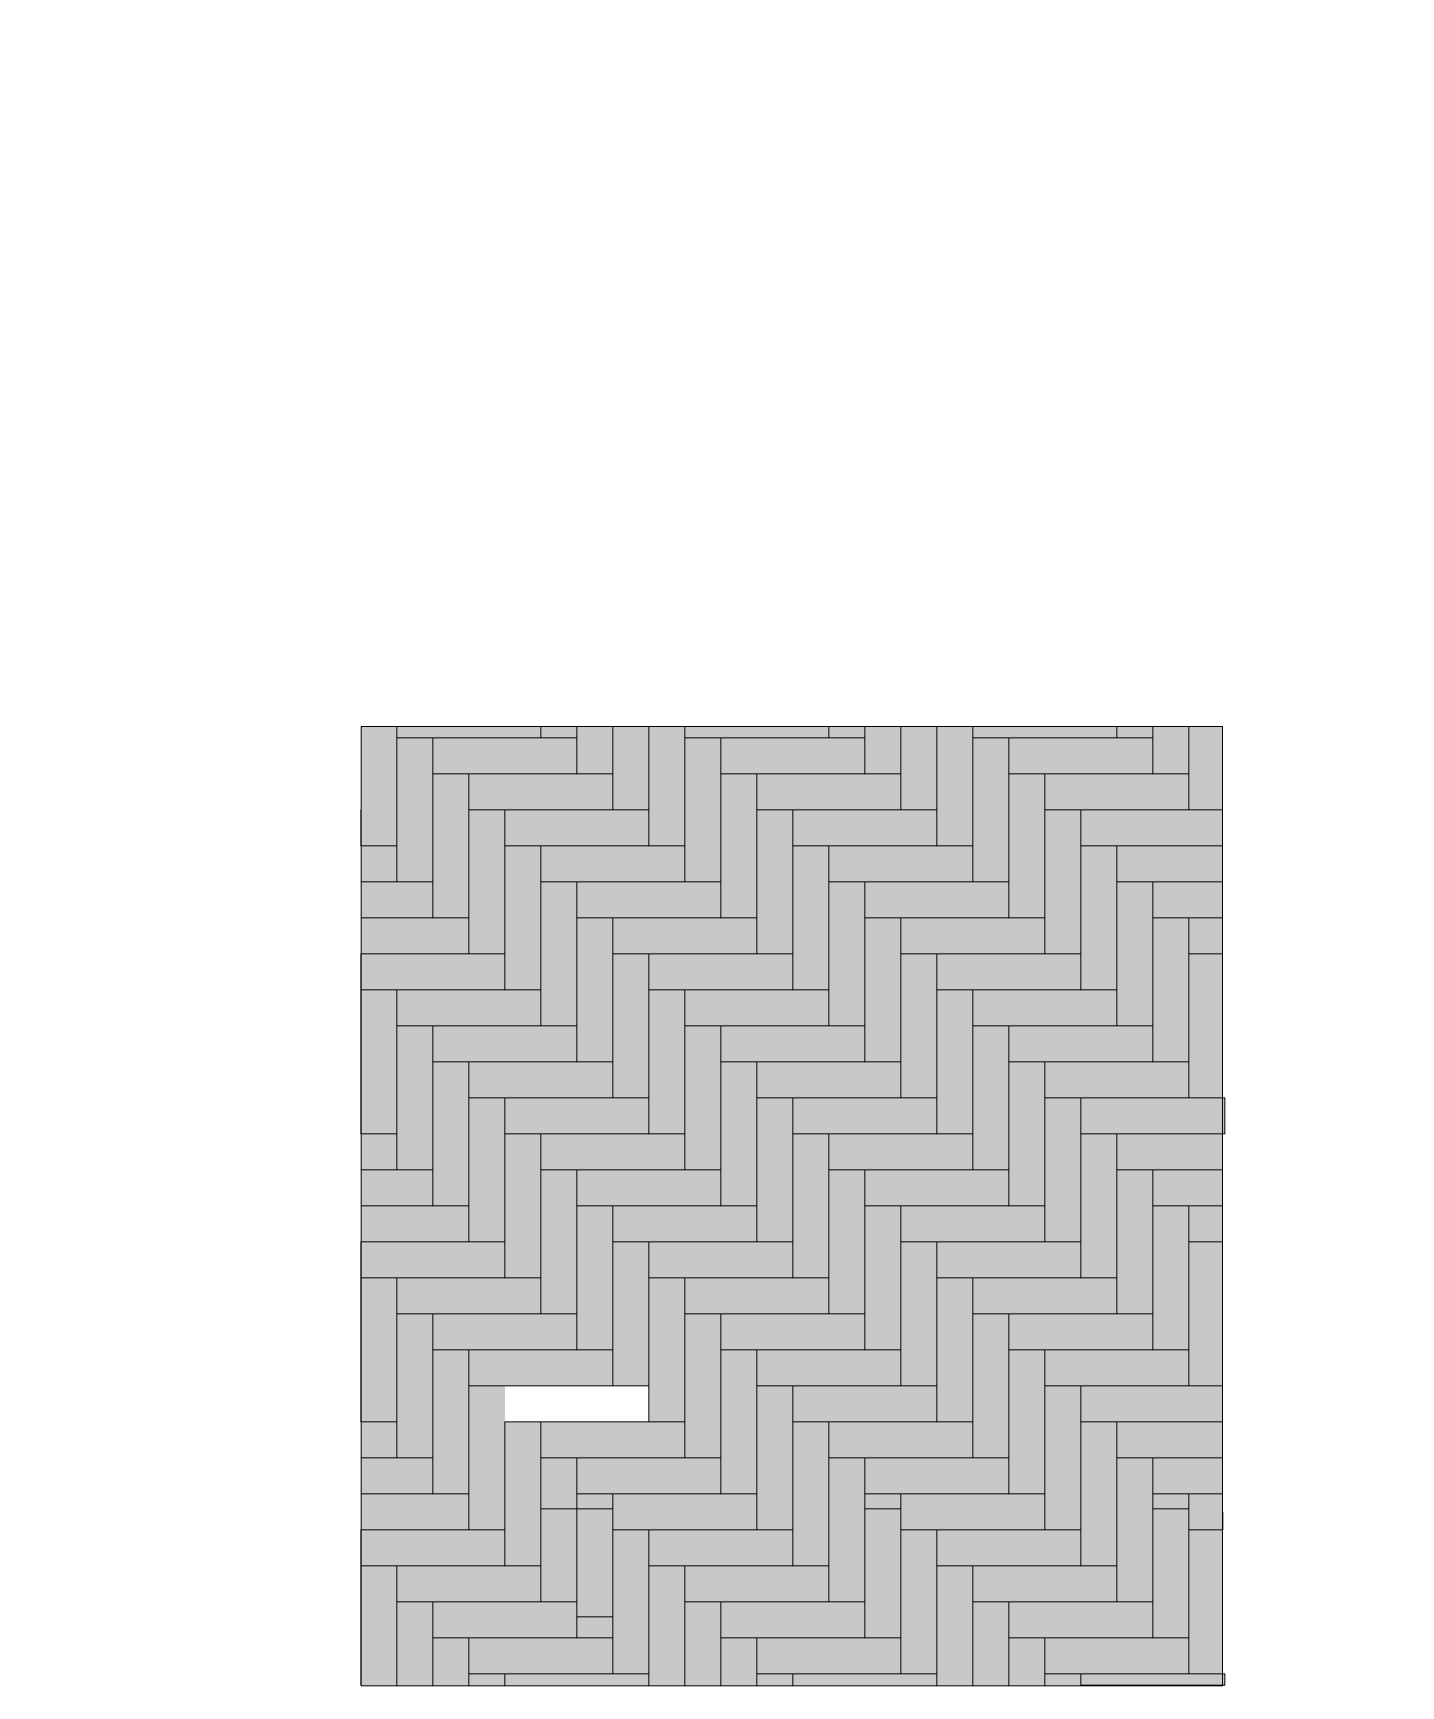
# Model space of a CAD drawing. Header units: millimetres. Extents: x -542032 to 558829, y -28615 to 266565.
# Drawn here: x 118342 to 127842, y 147668 to 159150 of the extents above; entities that cross this region are included whole.
import ezdxf

# ---------------------------------------------------------------- set-up
doc = ezdxf.new("R2010")
doc.units = ezdxf.units.MM
doc.layers.add('RAL 9010', color=7, linetype='Continuous')
doc.layers.add('ПОЛЫ', color=7, linetype='Continuous')
doc.layers.add('АР_Полы_Штриховка', color=252, linetype='Continuous', lineweight=0, transparency=0.5)

msp = doc.modelspace()

# ---------------------------------------------------------------- hatches: boundary and pattern name
at = {"layer": 'RAL 9010', "ltscale": 100, "true_color": 0xc7c8ca}
h = msp.add_hatch(color=9, dxfattribs=at)
h.dxf.hatch_style = 1
h.paths.add_polyline_path([(120869.5, 154333.5), (120619.5, 154333.5), (120619.5, 153503.5), (120869.5, 153503.5)])
at = {"layer": 'RAL 9010', "ltscale": 100, "true_color": 0xffffff}
h = msp.add_hatch(color=7, dxfattribs=at)
h.dxf.hatch_style = 1
h.paths.add_polyline_path([(121869.5, 154333.5), (120869.5, 154333.5), (120869.5, 154253.5), (121869.5, 154253.5)])
h = msp.add_hatch(color=7, dxfattribs=at)
h.dxf.hatch_style = 1
h.paths.add_polyline_path([(122119.5, 154333.5), (121869.5, 154333.5), (121869.5, 154253.5), (122119.5, 154253.5)])
at = {"layer": 'RAL 9010', "ltscale": 100, "true_color": 0x636466}
h = msp.add_hatch(color=251, dxfattribs=at)
h.dxf.hatch_style = 1
h.paths.add_polyline_path([(122369.5, 154333.5), (122119.5, 154333.5), (122119.5, 154003.5), (122369.5, 154003.5)])
at = {"layer": 'RAL 9010', "ltscale": 100, "true_color": 0xc7c8ca}
h = msp.add_hatch(color=9, dxfattribs=at)
h.dxf.hatch_style = 1
h.paths.add_polyline_path([(122619.5, 154333.5), (122369.5, 154333.5), (122369.5, 153753.5), (122619.5, 153753.5)])
at = {"layer": 'RAL 9010', "ltscale": 100, "true_color": 0xffffff}
h = msp.add_hatch(color=7, dxfattribs=at)
h.dxf.hatch_style = 1
h.paths.add_polyline_path([(122869.5, 154333.5), (122619.5, 154333.5), (122619.5, 153503.5), (122869.5, 153503.5)])
at = {"layer": 'RAL 9010', "ltscale": 100, "true_color": 0x636466}
h = msp.add_hatch(color=251, dxfattribs=at)
h.dxf.hatch_style = 1
h.paths.add_polyline_path([(123869.5, 154333.5), (122869.5, 154333.5), (122869.5, 154253.5), (123869.5, 154253.5)])
h = msp.add_hatch(color=251, dxfattribs=at)
h.dxf.hatch_style = 1
h.paths.add_polyline_path([(124119.5, 154333.5), (123869.5, 154333.5), (123869.5, 154253.5), (124119.5, 154253.5)])
at = {"layer": 'RAL 9010', "ltscale": 100, "true_color": 0xc7c8ca}
h = msp.add_hatch(color=9, dxfattribs=at)
h.dxf.hatch_style = 1
h.paths.add_polyline_path([(124369.5, 154333.5), (124119.5, 154333.5), (124119.5, 154003.5), (124369.5, 154003.5)])
at = {"layer": 'RAL 9010', "ltscale": 100, "true_color": 0xffffff}
h = msp.add_hatch(color=7, dxfattribs=at)
h.dxf.hatch_style = 1
h.paths.add_polyline_path([(124619.5, 154333.5), (124369.5, 154333.5), (124369.5, 153753.5), (124619.5, 153753.5)])
at = {"layer": 'RAL 9010', "ltscale": 100, "true_color": 0x636466}
h = msp.add_hatch(color=251, dxfattribs=at)
h.dxf.hatch_style = 1
h.paths.add_polyline_path([(124869.5, 154333.5), (124619.5, 154333.5), (124619.5, 153503.5), (124869.5, 153503.5)])
at = {"layer": 'RAL 9010', "ltscale": 100, "true_color": 0xc7c8ca}
h = msp.add_hatch(color=9, dxfattribs=at)
h.dxf.hatch_style = 1
h.paths.add_polyline_path([(125869.5, 154333.5), (124869.5, 154333.5), (124869.5, 154253.5), (125869.5, 154253.5)])
h = msp.add_hatch(color=9, dxfattribs=at)
h.dxf.hatch_style = 1
h.paths.add_polyline_path([(126119.5, 154333.5), (125869.5, 154333.5), (125869.5, 154253.5), (126119.5, 154253.5)])
at = {"layer": 'RAL 9010', "ltscale": 100, "true_color": 0xffffff}
h = msp.add_hatch(color=7, dxfattribs=at)
h.dxf.hatch_style = 1
h.paths.add_polyline_path([(126369.5, 154333.5), (126119.5, 154333.5), (126119.5, 154003.5), (126369.5, 154003.5)])
at = {"layer": 'RAL 9010', "ltscale": 100, "true_color": 0x636466}
h = msp.add_hatch(color=251, dxfattribs=at)
h.dxf.hatch_style = 1
h.paths.add_polyline_path([(126603.6, 154333.5), (126369.5, 154333.5), (126369.5, 153753.5), (126603.6, 153753.5)])
at = {"layer": 'RAL 9010', "ltscale": 100, "true_color": 0xffffff}
h = msp.add_hatch(color=7, dxfattribs=at)
h.dxf.hatch_style = 1
h.paths.add_polyline_path([(121119.5, 154253.5), (120869.5, 154253.5), (120869.5, 153253.5), (121119.5, 153253.5)])
at = {"layer": 'RAL 9010', "ltscale": 100, "true_color": 0x636466}
h = msp.add_hatch(color=251, dxfattribs=at)
h.dxf.hatch_style = 1
h.paths.add_polyline_path([(122119.5, 154253.5), (121119.5, 154253.5), (121119.5, 154003.5), (122119.5, 154003.5)])
h = msp.add_hatch(color=251, dxfattribs=at)
h.dxf.hatch_style = 1
h.paths.add_polyline_path([(123119.5, 154253.5), (122869.5, 154253.5), (122869.5, 153253.5), (123119.5, 153253.5)])
at = {"layer": 'RAL 9010', "ltscale": 100, "true_color": 0xc7c8ca}
h = msp.add_hatch(color=9, dxfattribs=at)
h.dxf.hatch_style = 1
h.paths.add_polyline_path([(124119.5, 154253.5), (123119.5, 154253.5), (123119.5, 154003.5), (124119.5, 154003.5)])
h = msp.add_hatch(color=9, dxfattribs=at)
h.dxf.hatch_style = 1
h.paths.add_polyline_path([(125119.5, 154253.5), (124869.5, 154253.5), (124869.5, 153253.5), (125119.5, 153253.5)])
at = {"layer": 'RAL 9010', "ltscale": 100, "true_color": 0xffffff}
h = msp.add_hatch(color=7, dxfattribs=at)
h.dxf.hatch_style = 1
h.paths.add_polyline_path([(126119.5, 154253.5), (125119.5, 154253.5), (125119.5, 154003.5), (126119.5, 154003.5)])
at = {"layer": 'RAL 9010', "ltscale": 100, "true_color": 0x636466}
h = msp.add_hatch(color=251, dxfattribs=at)
h.dxf.hatch_style = 1
h.paths.add_polyline_path([(121369.5, 154003.5), (121119.5, 154003.5), (121119.5, 153003.5), (121369.5, 153003.5)])
at = {"layer": 'RAL 9010', "ltscale": 100, "true_color": 0xc7c8ca}
h = msp.add_hatch(color=9, dxfattribs=at)
h.dxf.hatch_style = 1
h.paths.add_polyline_path([(122369.5, 154003.5), (121369.5, 154003.5), (121369.5, 153753.5), (122369.5, 153753.5)])
h = msp.add_hatch(color=9, dxfattribs=at)
h.dxf.hatch_style = 1
h.paths.add_polyline_path([(123369.5, 154003.5), (123119.5, 154003.5), (123119.5, 153003.5), (123369.5, 153003.5)])
at = {"layer": 'RAL 9010', "ltscale": 100, "true_color": 0xffffff}
h = msp.add_hatch(color=7, dxfattribs=at)
h.dxf.hatch_style = 1
h.paths.add_polyline_path([(124369.5, 154003.5), (123369.5, 154003.5), (123369.5, 153753.5), (124369.5, 153753.5)])
h = msp.add_hatch(color=7, dxfattribs=at)
h.dxf.hatch_style = 1
h.paths.add_polyline_path([(125369.5, 154003.5), (125119.5, 154003.5), (125119.5, 153003.5), (125369.5, 153003.5)])
at = {"layer": 'RAL 9010', "ltscale": 100, "true_color": 0x636466}
h = msp.add_hatch(color=251, dxfattribs=at)
h.dxf.hatch_style = 1
h.paths.add_polyline_path([(126369.5, 154003.5), (125369.5, 154003.5), (125369.5, 153753.5), (126369.5, 153753.5)])
at = {"layer": 'RAL 9010', "ltscale": 100, "true_color": 0xc7c8ca}
h = msp.add_hatch(color=9, dxfattribs=at)
h.dxf.hatch_style = 1
h.paths.add_polyline_path([(121619.5, 153753.5), (121369.5, 153753.5), (121369.5, 152753.5), (121619.5, 152753.5)])
at = {"layer": 'RAL 9010', "ltscale": 100, "true_color": 0xffffff}
h = msp.add_hatch(color=7, dxfattribs=at)
h.dxf.hatch_style = 1
h.paths.add_polyline_path([(122619.5, 153753.5), (121619.5, 153753.5), (121619.5, 153503.5), (122619.5, 153503.5)])
h = msp.add_hatch(color=7, dxfattribs=at)
h.dxf.hatch_style = 1
h.paths.add_polyline_path([(123619.5, 153753.5), (123369.5, 153753.5), (123369.5, 152753.5), (123619.5, 152753.5)])
at = {"layer": 'RAL 9010', "ltscale": 100, "true_color": 0x636466}
h = msp.add_hatch(color=251, dxfattribs=at)
h.dxf.hatch_style = 1
h.paths.add_polyline_path([(124619.5, 153753.5), (123619.5, 153753.5), (123619.5, 153503.5), (124619.5, 153503.5)])
h = msp.add_hatch(color=251, dxfattribs=at)
h.dxf.hatch_style = 1
h.paths.add_polyline_path([(125619.5, 153753.5), (125369.5, 153753.5), (125369.5, 152753.5), (125619.5, 152753.5)])
at = {"layer": 'RAL 9010', "ltscale": 100, "true_color": 0xc7c8ca}
h = msp.add_hatch(color=9, dxfattribs=at)
h.dxf.hatch_style = 1
h.paths.add_polyline_path([(126603.6, 153753.5), (125619.5, 153753.5), (125619.5, 153503.5), (126603.6, 153503.5)])
at = {"layer": 'RAL 9010', "ltscale": 100, "true_color": 0xffffff}
h = msp.add_hatch(color=7, dxfattribs=at)
h.dxf.hatch_style = 1
h.paths.add_polyline_path([(120620, 153503.5), (120620, 153253.5), (120869.5, 153253.5), (120869.5, 153503.5)])
h = msp.add_hatch(color=7, dxfattribs=at)
h.dxf.hatch_style = 1
h.paths.add_polyline_path([(121869.5, 153503.5), (121619.5, 153503.5), (121619.5, 152503.5), (121869.5, 152503.5)])
at = {"layer": 'RAL 9010', "ltscale": 100, "true_color": 0x636466}
h = msp.add_hatch(color=251, dxfattribs=at)
h.dxf.hatch_style = 1
h.paths.add_polyline_path([(122869.5, 153503.5), (121869.5, 153503.5), (121869.5, 153253.5), (122869.5, 153253.5)])
h = msp.add_hatch(color=251, dxfattribs=at)
h.dxf.hatch_style = 1
h.paths.add_polyline_path([(123869.5, 153503.5), (123619.5, 153503.5), (123619.5, 152503.5), (123869.5, 152503.5)])
at = {"layer": 'RAL 9010', "ltscale": 100, "true_color": 0xc7c8ca}
h = msp.add_hatch(color=9, dxfattribs=at)
h.dxf.hatch_style = 1
h.paths.add_polyline_path([(124869.5, 153503.5), (123869.5, 153503.5), (123869.5, 153253.5), (124869.5, 153253.5)])
h = msp.add_hatch(color=9, dxfattribs=at)
h.dxf.hatch_style = 1
h.paths.add_polyline_path([(125869.5, 153503.5), (125619.5, 153503.5), (125619.5, 152503.5), (125869.5, 152503.5)])
at = {"layer": 'RAL 9010', "ltscale": 100, "true_color": 0xffffff}
h = msp.add_hatch(color=7, dxfattribs=at)
h.dxf.hatch_style = 1
h.paths.add_polyline_path([(126603.6, 153503.5), (125869.5, 153503.5), (125869.5, 153253.5), (126603.6, 153253.5)])
at = {"layer": 'RAL 9010', "ltscale": 100, "true_color": 0x636466}
h = msp.add_hatch(color=251, dxfattribs=at)
h.dxf.hatch_style = 1
h.paths.add_polyline_path([(120620, 153253.5), (120620, 153003.5), (121119.5, 153003.5), (121119.5, 153253.5)])
h = msp.add_hatch(color=251, dxfattribs=at)
h.dxf.hatch_style = 1
h.paths.add_polyline_path([(122119.5, 153253.5), (121869.5, 153253.5), (121869.5, 152253.5), (122119.5, 152253.5)])
at = {"layer": 'RAL 9010', "ltscale": 100, "true_color": 0xc7c8ca}
h = msp.add_hatch(color=9, dxfattribs=at)
h.dxf.hatch_style = 1
h.paths.add_polyline_path([(123119.5, 153253.5), (122119.5, 153253.5), (122119.5, 153003.5), (123119.5, 153003.5)])
h = msp.add_hatch(color=9, dxfattribs=at)
h.dxf.hatch_style = 1
h.paths.add_polyline_path([(124119.5, 153253.5), (123869.5, 153253.5), (123869.5, 152253.5), (124119.5, 152253.5)])
at = {"layer": 'RAL 9010', "ltscale": 100, "true_color": 0xffffff}
h = msp.add_hatch(color=7, dxfattribs=at)
h.dxf.hatch_style = 1
h.paths.add_polyline_path([(125119.5, 153253.5), (124119.5, 153253.5), (124119.5, 153003.5), (125119.5, 153003.5)])
h = msp.add_hatch(color=7, dxfattribs=at)
h.dxf.hatch_style = 1
h.paths.add_polyline_path([(126119.5, 153253.5), (125869.5, 153253.5), (125869.5, 152253.5), (126119.5, 152253.5)])
at = {"layer": 'RAL 9010', "ltscale": 100, "true_color": 0x636466}
h = msp.add_hatch(color=251, dxfattribs=at)
h.dxf.hatch_style = 1
h.paths.add_polyline_path([(126603.6, 153253.5), (126119.5, 153253.5), (126119.5, 153003.5), (126603.6, 153003.5)])
at = {"layer": 'RAL 9010', "ltscale": 100, "true_color": 0xc7c8ca}
h = msp.add_hatch(color=9, dxfattribs=at)
h.dxf.hatch_style = 1
h.paths.add_polyline_path([(120620, 153003.5), (120620, 152753.5), (121369.5, 152753.5), (121369.5, 153003.5)])
h = msp.add_hatch(color=9, dxfattribs=at)
h.dxf.hatch_style = 1
h.paths.add_polyline_path([(122369.5, 153003.5), (122119.5, 153003.5), (122119.5, 152003.5), (122369.5, 152003.5)])
at = {"layer": 'RAL 9010', "ltscale": 100, "true_color": 0xffffff}
h = msp.add_hatch(color=7, dxfattribs=at)
h.dxf.hatch_style = 1
h.paths.add_polyline_path([(123369.5, 153003.5), (122369.5, 153003.5), (122369.5, 152753.5), (123369.5, 152753.5)])
h = msp.add_hatch(color=7, dxfattribs=at)
h.dxf.hatch_style = 1
h.paths.add_polyline_path([(124369.5, 153003.5), (124119.5, 153003.5), (124119.5, 152003.5), (124369.5, 152003.5)])
at = {"layer": 'RAL 9010', "ltscale": 100, "true_color": 0x636466}
h = msp.add_hatch(color=251, dxfattribs=at)
h.dxf.hatch_style = 1
h.paths.add_polyline_path([(125369.5, 153003.5), (124369.5, 153003.5), (124369.5, 152753.5), (125369.5, 152753.5)])
h = msp.add_hatch(color=251, dxfattribs=at)
h.dxf.hatch_style = 1
h.paths.add_polyline_path([(126369.5, 153003.5), (126119.5, 153003.5), (126119.5, 152003.5), (126369.5, 152003.5)])
at = {"layer": 'RAL 9010', "ltscale": 100, "true_color": 0xc7c8ca}
h = msp.add_hatch(color=9, dxfattribs=at)
h.dxf.hatch_style = 1
h.paths.add_polyline_path([(126603.6, 153003.5), (126369.5, 153003.5), (126369.5, 152753.5), (126603.6, 152753.5)])
at = {"layer": 'RAL 9010', "ltscale": 100, "true_color": 0xffffff}
h = msp.add_hatch(color=7, dxfattribs=at)
h.dxf.hatch_style = 1
h.paths.add_polyline_path([(121619.5, 152753.5), (120619.5, 152753.5), (120619.5, 152503.5), (121619.5, 152503.5)])
h = msp.add_hatch(color=7, dxfattribs=at)
h.dxf.hatch_style = 1
h.paths.add_polyline_path([(122619.5, 152753.5), (122369.5, 152753.5), (122369.5, 151753.5), (122619.5, 151753.5)])
at = {"layer": 'RAL 9010', "ltscale": 100, "true_color": 0x636466}
h = msp.add_hatch(color=251, dxfattribs=at)
h.dxf.hatch_style = 1
h.paths.add_polyline_path([(123619.5, 152753.5), (122619.5, 152753.5), (122619.5, 152503.5), (123619.5, 152503.5)])
h = msp.add_hatch(color=251, dxfattribs=at)
h.dxf.hatch_style = 1
h.paths.add_polyline_path([(124619.5, 152753.5), (124369.5, 152753.5), (124369.5, 151753.5), (124619.5, 151753.5)])
at = {"layer": 'RAL 9010', "ltscale": 100, "true_color": 0xc7c8ca}
h = msp.add_hatch(color=9, dxfattribs=at)
h.dxf.hatch_style = 1
h.paths.add_polyline_path([(125619.5, 152753.5), (124619.5, 152753.5), (124619.5, 152503.5), (125619.5, 152503.5)])
h = msp.add_hatch(color=9, dxfattribs=at)
h.dxf.hatch_style = 1
h.paths.add_polyline_path([(126603.6, 152753.5), (126369.5, 152753.5), (126369.5, 151753.5), (126603.6, 151753.5)])
at = {"layer": 'RAL 9010', "ltscale": 100, "true_color": 0xffffff}
h = msp.add_hatch(color=7, dxfattribs=at)
h.dxf.hatch_style = 1
h.paths.add_polyline_path([(120869.5, 152503.5), (120619.5, 152503.5), (120619.5, 151503.5), (120869.5, 151503.5)])
at = {"layer": 'RAL 9010', "ltscale": 100, "true_color": 0x636466}
h = msp.add_hatch(color=251, dxfattribs=at)
h.dxf.hatch_style = 1
h.paths.add_polyline_path([(121869.5, 152503.5), (120869.5, 152503.5), (120869.5, 152253.5), (121869.5, 152253.5)])
h = msp.add_hatch(color=251, dxfattribs=at)
h.dxf.hatch_style = 1
h.paths.add_polyline_path([(122869.5, 152503.5), (122619.5, 152503.5), (122619.5, 151503.5), (122869.5, 151503.5)])
at = {"layer": 'RAL 9010', "ltscale": 100, "true_color": 0xc7c8ca}
h = msp.add_hatch(color=9, dxfattribs=at)
h.dxf.hatch_style = 1
h.paths.add_polyline_path([(123869.5, 152503.5), (122869.5, 152503.5), (122869.5, 152253.5), (123869.5, 152253.5)])
h = msp.add_hatch(color=9, dxfattribs=at)
h.dxf.hatch_style = 1
h.paths.add_polyline_path([(124869.5, 152503.5), (124619.5, 152503.5), (124619.5, 151503.5), (124869.5, 151503.5)])
at = {"layer": 'RAL 9010', "ltscale": 100, "true_color": 0xffffff}
h = msp.add_hatch(color=7, dxfattribs=at)
h.dxf.hatch_style = 1
h.paths.add_polyline_path([(125869.5, 152503.5), (124869.5, 152503.5), (124869.5, 152253.5), (125869.5, 152253.5)])
at = {"layer": 'RAL 9010', "ltscale": 100, "true_color": 0x636466}
h = msp.add_hatch(color=251, dxfattribs=at)
h.dxf.hatch_style = 1
h.paths.add_polyline_path([(121119.5, 152253.5), (120869.5, 152253.5), (120869.5, 151253.5), (121119.5, 151253.5)])
at = {"layer": 'RAL 9010', "ltscale": 100, "true_color": 0xc7c8ca}
h = msp.add_hatch(color=9, dxfattribs=at)
h.dxf.hatch_style = 1
h.paths.add_polyline_path([(122119.5, 152253.5), (121119.5, 152253.5), (121119.5, 152003.5), (122119.5, 152003.5)])
h = msp.add_hatch(color=9, dxfattribs=at)
h.dxf.hatch_style = 1
h.paths.add_polyline_path([(123119.5, 152253.5), (122869.5, 152253.5), (122869.5, 151253.5), (123119.5, 151253.5)])
at = {"layer": 'RAL 9010', "ltscale": 100, "true_color": 0xffffff}
h = msp.add_hatch(color=7, dxfattribs=at)
h.dxf.hatch_style = 1
h.paths.add_polyline_path([(124119.5, 152253.5), (123119.5, 152253.5), (123119.5, 152003.5), (124119.5, 152003.5)])
h = msp.add_hatch(color=7, dxfattribs=at)
h.dxf.hatch_style = 1
h.paths.add_polyline_path([(125119.5, 152253.5), (124869.5, 152253.5), (124869.5, 151253.5), (125119.5, 151253.5)])
at = {"layer": 'RAL 9010', "ltscale": 100, "true_color": 0x636466}
h = msp.add_hatch(color=251, dxfattribs=at)
h.dxf.hatch_style = 1
h.paths.add_polyline_path([(126119.5, 152253.5), (125119.5, 152253.5), (125119.5, 152003.5), (126119.5, 152003.5)])
at = {"layer": 'RAL 9010', "ltscale": 100, "true_color": 0xc7c8ca}
h = msp.add_hatch(color=9, dxfattribs=at)
h.dxf.hatch_style = 1
h.paths.add_polyline_path([(121369.5, 152003.5), (121119.5, 152003.5), (121119.5, 151003.5), (121369.5, 151003.5)])
at = {"layer": 'RAL 9010', "ltscale": 100, "true_color": 0xffffff}
h = msp.add_hatch(color=7, dxfattribs=at)
h.dxf.hatch_style = 1
h.paths.add_polyline_path([(122369.5, 152003.5), (121369.5, 152003.5), (121369.5, 151753.5), (122369.5, 151753.5)])
h = msp.add_hatch(color=7, dxfattribs=at)
h.dxf.hatch_style = 1
h.paths.add_polyline_path([(123369.5, 152003.5), (123119.5, 152003.5), (123119.5, 151003.5), (123369.5, 151003.5)])
at = {"layer": 'RAL 9010', "ltscale": 100, "true_color": 0x636466}
h = msp.add_hatch(color=251, dxfattribs=at)
h.dxf.hatch_style = 1
h.paths.add_polyline_path([(124369.5, 152003.5), (123369.5, 152003.5), (123369.5, 151753.5), (124369.5, 151753.5)])
h = msp.add_hatch(color=251, dxfattribs=at)
h.dxf.hatch_style = 1
h.paths.add_polyline_path([(125369.5, 152003.5), (125119.5, 152003.5), (125119.5, 151003.5), (125369.5, 151003.5)])
at = {"layer": 'RAL 9010', "ltscale": 100, "true_color": 0xc7c8ca}
h = msp.add_hatch(color=9, dxfattribs=at)
h.dxf.hatch_style = 1
h.paths.add_polyline_path([(126369.5, 152003.5), (125369.5, 152003.5), (125369.5, 151753.5), (126369.5, 151753.5)])
at = {"layer": 'RAL 9010', "ltscale": 100, "true_color": 0xffffff}
h = msp.add_hatch(color=7, dxfattribs=at)
h.dxf.hatch_style = 1
h.paths.add_polyline_path([(121619.5, 151753.5), (121369.5, 151753.5), (121369.5, 150753.5), (121619.5, 150753.5)])
at = {"layer": 'RAL 9010', "ltscale": 100, "true_color": 0x636466}
h = msp.add_hatch(color=251, dxfattribs=at)
h.dxf.hatch_style = 1
h.paths.add_polyline_path([(122619.5, 151753.5), (121619.5, 151753.5), (121619.5, 151503.5), (122619.5, 151503.5)])
h = msp.add_hatch(color=251, dxfattribs=at)
h.dxf.hatch_style = 1
h.paths.add_polyline_path([(123619.5, 151753.5), (123369.5, 151753.5), (123369.5, 150753.5), (123619.5, 150753.5)])
at = {"layer": 'RAL 9010', "ltscale": 100, "true_color": 0xc7c8ca}
h = msp.add_hatch(color=9, dxfattribs=at)
h.dxf.hatch_style = 1
h.paths.add_polyline_path([(124619.5, 151753.5), (123619.5, 151753.5), (123619.5, 151503.5), (124619.5, 151503.5)])
h = msp.add_hatch(color=9, dxfattribs=at)
h.dxf.hatch_style = 1
h.paths.add_polyline_path([(125619.5, 151753.5), (125369.5, 151753.5), (125369.5, 150753.5), (125619.5, 150753.5)])
at = {"layer": 'RAL 9010', "ltscale": 100, "true_color": 0xffffff}
h = msp.add_hatch(color=7, dxfattribs=at)
h.dxf.hatch_style = 1
h.paths.add_polyline_path([(126619.5, 151753.5), (125619.5, 151753.5), (125619.5, 151503.5), (126619.5, 151503.5)])
at = {"layer": 'RAL 9010', "ltscale": 100, "true_color": 0x636466}
h = msp.add_hatch(color=251, dxfattribs=at)
h.dxf.hatch_style = 1
h.paths.add_polyline_path([(120620, 151503.5), (120620, 151253.5), (120869.5, 151253.5), (120869.5, 151503.5)])
h = msp.add_hatch(color=251, dxfattribs=at)
h.dxf.hatch_style = 1
h.paths.add_polyline_path([(121869.5, 151503.5), (121619.5, 151503.5), (121619.5, 150503.5), (121869.5, 150503.5)])
at = {"layer": 'RAL 9010', "ltscale": 100, "true_color": 0xc7c8ca}
h = msp.add_hatch(color=9, dxfattribs=at)
h.dxf.hatch_style = 1
h.paths.add_polyline_path([(122869.5, 151503.5), (121869.5, 151503.5), (121869.5, 151253.5), (122869.5, 151253.5)])
h = msp.add_hatch(color=9, dxfattribs=at)
h.dxf.hatch_style = 1
h.paths.add_polyline_path([(123869.5, 151503.5), (123619.5, 151503.5), (123619.5, 150503.5), (123869.5, 150503.5)])
at = {"layer": 'RAL 9010', "ltscale": 100, "true_color": 0xffffff}
h = msp.add_hatch(color=7, dxfattribs=at)
h.dxf.hatch_style = 1
h.paths.add_polyline_path([(124869.5, 151503.5), (123869.5, 151503.5), (123869.5, 151253.5), (124869.5, 151253.5)])
h = msp.add_hatch(color=7, dxfattribs=at)
h.dxf.hatch_style = 1
h.paths.add_polyline_path([(125869.5, 151503.5), (125619.5, 151503.5), (125619.5, 150503.5), (125869.5, 150503.5)])
at = {"layer": 'RAL 9010', "ltscale": 100, "true_color": 0x636466}
h = msp.add_hatch(color=251, dxfattribs=at)
h.dxf.hatch_style = 1
h.paths.add_polyline_path([(126603.6, 151503.5), (125869.5, 151503.5), (125869.5, 151253.5), (126603.6, 151253.5)])
at = {"layer": 'RAL 9010', "ltscale": 100, "true_color": 0xc7c8ca}
h = msp.add_hatch(color=9, dxfattribs=at)
h.dxf.hatch_style = 1
h.paths.add_polyline_path([(120620, 151253.5), (120620, 151003.5), (121119.5, 151003.5), (121119.5, 151253.5)])
h = msp.add_hatch(color=9, dxfattribs=at)
h.dxf.hatch_style = 1
h.paths.add_polyline_path([(122119.5, 151253.5), (121869.5, 151253.5), (121869.5, 150253.5), (122119.5, 150253.5)])
at = {"layer": 'RAL 9010', "ltscale": 100, "true_color": 0xffffff}
h = msp.add_hatch(color=7, dxfattribs=at)
h.dxf.hatch_style = 1
h.paths.add_polyline_path([(123119.5, 151253.5), (122119.5, 151253.5), (122119.5, 151003.5), (123119.5, 151003.5)])
h = msp.add_hatch(color=7, dxfattribs=at)
h.dxf.hatch_style = 1
h.paths.add_polyline_path([(124119.5, 151253.5), (123869.5, 151253.5), (123869.5, 150253.5), (124119.5, 150253.5)])
at = {"layer": 'RAL 9010', "ltscale": 100, "true_color": 0x636466}
h = msp.add_hatch(color=251, dxfattribs=at)
h.dxf.hatch_style = 1
h.paths.add_polyline_path([(125119.5, 151253.5), (124119.5, 151253.5), (124119.5, 151003.5), (125119.5, 151003.5)])
h = msp.add_hatch(color=251, dxfattribs=at)
h.dxf.hatch_style = 1
h.paths.add_polyline_path([(126119.5, 151253.5), (125869.5, 151253.5), (125869.5, 150253.5), (126119.5, 150253.5)])
at = {"layer": 'RAL 9010', "ltscale": 100, "true_color": 0xc7c8ca}
h = msp.add_hatch(color=9, dxfattribs=at)
h.dxf.hatch_style = 1
h.paths.add_polyline_path([(126603.6, 151253.5), (126119.5, 151253.5), (126119.5, 151003.5), (126603.6, 151003.5)])
at = {"layer": 'RAL 9010', "ltscale": 100, "true_color": 0xffffff}
h = msp.add_hatch(color=7, dxfattribs=at)
h.dxf.hatch_style = 1
h.paths.add_polyline_path([(120620, 151003.5), (120620, 150753.5), (121369.5, 150753.5), (121369.5, 151003.5)])
h = msp.add_hatch(color=7, dxfattribs=at)
h.dxf.hatch_style = 1
h.paths.add_polyline_path([(122369.5, 151003.5), (122119.5, 151003.5), (122119.5, 150003.5), (122369.5, 150003.5)])
at = {"layer": 'RAL 9010', "ltscale": 100, "true_color": 0x636466}
h = msp.add_hatch(color=251, dxfattribs=at)
h.dxf.hatch_style = 1
h.paths.add_polyline_path([(123369.5, 151003.5), (122369.5, 151003.5), (122369.5, 150753.5), (123369.5, 150753.5)])
h = msp.add_hatch(color=251, dxfattribs=at)
h.dxf.hatch_style = 1
h.paths.add_polyline_path([(124369.5, 151003.5), (124119.5, 151003.5), (124119.5, 150003.5), (124369.5, 150003.5)])
at = {"layer": 'RAL 9010', "ltscale": 100, "true_color": 0xc7c8ca}
h = msp.add_hatch(color=9, dxfattribs=at)
h.dxf.hatch_style = 1
h.paths.add_polyline_path([(125369.5, 151003.5), (124369.5, 151003.5), (124369.5, 150753.5), (125369.5, 150753.5)])
h = msp.add_hatch(color=9, dxfattribs=at)
h.dxf.hatch_style = 1
h.paths.add_polyline_path([(126369.5, 151003.5), (126119.5, 151003.5), (126119.5, 150003.5), (126369.5, 150003.5)])
at = {"layer": 'RAL 9010', "ltscale": 100, "true_color": 0xffffff}
h = msp.add_hatch(color=7, dxfattribs=at)
h.dxf.hatch_style = 1
h.paths.add_polyline_path([(126603.6, 151003.5), (126369.5, 151003.5), (126369.5, 150753.5), (126603.6, 150753.5)])
at = {"layer": 'RAL 9010', "ltscale": 100, "true_color": 0x636466}
h = msp.add_hatch(color=251, dxfattribs=at)
h.dxf.hatch_style = 1
h.paths.add_polyline_path([(121619.5, 150753.5), (120619.5, 150753.5), (120619.5, 150503.5), (121619.5, 150503.5)])
h = msp.add_hatch(color=251, dxfattribs=at)
h.dxf.hatch_style = 1
h.paths.add_polyline_path([(122619.5, 150753.5), (122369.5, 150753.5), (122369.5, 149753.5), (122619.5, 149753.5)])
at = {"layer": 'RAL 9010', "ltscale": 100, "true_color": 0xc7c8ca}
h = msp.add_hatch(color=9, dxfattribs=at)
h.dxf.hatch_style = 1
h.paths.add_polyline_path([(123619.5, 150753.5), (122619.5, 150753.5), (122619.5, 150503.5), (123619.5, 150503.5)])
h = msp.add_hatch(color=9, dxfattribs=at)
h.dxf.hatch_style = 1
h.paths.add_polyline_path([(124619.5, 150753.5), (124369.5, 150753.5), (124369.5, 149753.5), (124619.5, 149753.5)])
at = {"layer": 'RAL 9010', "ltscale": 100, "true_color": 0xffffff}
h = msp.add_hatch(color=7, dxfattribs=at)
h.dxf.hatch_style = 1
h.paths.add_polyline_path([(125619.5, 150753.5), (124619.5, 150753.5), (124619.5, 150503.5), (125619.5, 150503.5)])
h = msp.add_hatch(color=7, dxfattribs=at)
h.dxf.hatch_style = 1
h.paths.add_polyline_path([(126603.6, 150753.5), (126369.5, 150753.5), (126369.5, 149753.5), (126603.6, 149753.5)])
at = {"layer": 'RAL 9010', "ltscale": 100, "true_color": 0x636466}
h = msp.add_hatch(color=251, dxfattribs=at)
h.dxf.hatch_style = 1
h.paths.add_polyline_path([(120869.5, 150503.5), (120619.5, 150503.5), (120619.5, 149503.5), (120869.5, 149503.5)])
at = {"layer": 'RAL 9010', "ltscale": 100, "true_color": 0xc7c8ca}
h = msp.add_hatch(color=9, dxfattribs=at)
h.dxf.hatch_style = 1
h.paths.add_polyline_path([(121869.5, 150503.5), (120869.5, 150503.5), (120869.5, 150253.5), (121869.5, 150253.5)])
h = msp.add_hatch(color=9, dxfattribs=at)
h.dxf.hatch_style = 1
h.paths.add_polyline_path([(122869.5, 150503.5), (122619.5, 150503.5), (122619.5, 149503.5), (122869.5, 149503.5)])
at = {"layer": 'RAL 9010', "ltscale": 100, "true_color": 0xffffff}
h = msp.add_hatch(color=7, dxfattribs=at)
h.dxf.hatch_style = 1
h.paths.add_polyline_path([(123869.5, 150503.5), (122869.5, 150503.5), (122869.5, 150253.5), (123869.5, 150253.5)])
h = msp.add_hatch(color=7, dxfattribs=at)
h.dxf.hatch_style = 1
h.paths.add_polyline_path([(124869.5, 150503.5), (124619.5, 150503.5), (124619.5, 149503.5), (124869.5, 149503.5)])
at = {"layer": 'RAL 9010', "ltscale": 100, "true_color": 0x636466}
h = msp.add_hatch(color=251, dxfattribs=at)
h.dxf.hatch_style = 1
h.paths.add_polyline_path([(125869.5, 150503.5), (124869.5, 150503.5), (124869.5, 150253.5), (125869.5, 150253.5)])
at = {"layer": 'RAL 9010', "ltscale": 100, "true_color": 0xc7c8ca}
h = msp.add_hatch(color=9, dxfattribs=at)
h.dxf.hatch_style = 1
h.paths.add_polyline_path([(121119.5, 150253.5), (120869.5, 150253.5), (120869.5, 149253.5), (121119.5, 149253.5)])
at = {"layer": 'RAL 9010', "ltscale": 100, "true_color": 0xffffff}
h = msp.add_hatch(color=7, dxfattribs=at)
h.dxf.hatch_style = 1
h.paths.add_polyline_path([(122119.5, 150253.5), (121119.5, 150253.5), (121119.5, 150003.5), (122119.5, 150003.5)])
h = msp.add_hatch(color=7, dxfattribs=at)
h.dxf.hatch_style = 1
h.paths.add_polyline_path([(123119.5, 150253.5), (122869.5, 150253.5), (122869.5, 149253.5), (123119.5, 149253.5)])
at = {"layer": 'RAL 9010', "ltscale": 100, "true_color": 0x636466}
h = msp.add_hatch(color=251, dxfattribs=at)
h.dxf.hatch_style = 1
h.paths.add_polyline_path([(124119.5, 150253.5), (123119.5, 150253.5), (123119.5, 150003.5), (124119.5, 150003.5)])
h = msp.add_hatch(color=251, dxfattribs=at)
h.dxf.hatch_style = 1
h.paths.add_polyline_path([(125119.5, 150253.5), (124869.5, 150253.5), (124869.5, 149253.5), (125119.5, 149253.5)])
at = {"layer": 'RAL 9010', "ltscale": 100, "true_color": 0xc7c8ca}
h = msp.add_hatch(color=9, dxfattribs=at)
h.dxf.hatch_style = 1
h.paths.add_polyline_path([(126119.5, 150253.5), (125119.5, 150253.5), (125119.5, 150003.5), (126119.5, 150003.5)])
at = {"layer": 'RAL 9010', "ltscale": 100, "true_color": 0xffffff}
h = msp.add_hatch(color=7, dxfattribs=at)
h.dxf.hatch_style = 1
h.paths.add_polyline_path([(121369.5, 150003.5), (121119.5, 150003.5), (121119.5, 149003.5), (121369.5, 149003.5)])
at = {"layer": 'RAL 9010', "ltscale": 100, "true_color": 0x636466}
h = msp.add_hatch(color=251, dxfattribs=at)
h.dxf.hatch_style = 1
h.paths.add_polyline_path([(122369.5, 150003.5), (121369.5, 150003.5), (121369.5, 149753.5), (122369.5, 149753.5)])
h = msp.add_hatch(color=251, dxfattribs=at)
h.dxf.hatch_style = 1
h.paths.add_polyline_path([(123369.5, 150003.5), (123119.5, 150003.5), (123119.5, 149003.5), (123369.5, 149003.5)])
at = {"layer": 'RAL 9010', "ltscale": 100, "true_color": 0xc7c8ca}
h = msp.add_hatch(color=9, dxfattribs=at)
h.dxf.hatch_style = 1
h.paths.add_polyline_path([(124369.5, 150003.5), (123369.5, 150003.5), (123369.5, 149753.5), (124369.5, 149753.5)])
h = msp.add_hatch(color=9, dxfattribs=at)
h.dxf.hatch_style = 1
h.paths.add_polyline_path([(125369.5, 150003.5), (125119.5, 150003.5), (125119.5, 149003.5), (125369.5, 149003.5)])
at = {"layer": 'RAL 9010', "ltscale": 100, "true_color": 0xffffff}
h = msp.add_hatch(color=7, dxfattribs=at)
h.dxf.hatch_style = 1
h.paths.add_polyline_path([(126369.5, 150003.5), (125369.5, 150003.5), (125369.5, 149753.5), (126369.5, 149753.5)])
at = {"layer": 'RAL 9010', "ltscale": 100, "true_color": 0x636466}
h = msp.add_hatch(color=251, dxfattribs=at)
h.dxf.hatch_style = 1
h.paths.add_polyline_path([(121619.5, 149753.5), (121369.5, 149753.5), (121369.5, 148753.5), (121619.5, 148753.5)])
at = {"layer": 'RAL 9010', "ltscale": 100, "true_color": 0xc7c8ca}
h = msp.add_hatch(color=9, dxfattribs=at)
h.dxf.hatch_style = 1
h.paths.add_polyline_path([(123619.5, 149753.5), (123369.5, 149753.5), (123369.5, 148753.2), (123619.5, 148753.2)])
at = {"layer": 'RAL 9010', "ltscale": 100, "true_color": 0xffffff}
h = msp.add_hatch(color=7, dxfattribs=at)
h.dxf.hatch_style = 1
h.paths.add_polyline_path([(124619.5, 149753.5), (123619.5, 149753.5), (123619.5, 149503.5), (124619.5, 149503.5)])
h = msp.add_hatch(color=7, dxfattribs=at)
h.dxf.hatch_style = 1
h.paths.add_polyline_path([(125619.5, 149753.5), (125369.5, 149753.5), (125369.5, 148753.3), (125619.5, 148753.3)])
at = {"layer": 'RAL 9010', "ltscale": 100, "true_color": 0x636466}
h = msp.add_hatch(color=251, dxfattribs=at)
h.dxf.hatch_style = 1
h.paths.add_polyline_path([(126603.6, 149753.5), (125619.5, 149753.5), (125619.5, 149503.5), (126603.6, 149503.5)])
at = {"layer": 'RAL 9010', "ltscale": 100, "true_color": 0xc7c8ca}
h = msp.add_hatch(color=9, dxfattribs=at)
h.dxf.hatch_style = 1
h.paths.add_polyline_path([(120869.5, 149503.5), (120620, 149503.5), (120620, 149253.5), (120869.5, 149253.5)])
h = msp.add_hatch(color=9, dxfattribs=at)
h.dxf.hatch_style = 1
h.paths.add_polyline_path([(121869.5, 149503.5), (121619.5, 149503.5), (121619.5, 148503.5), (121869.5, 148503.5)])
at = {"layer": 'RAL 9010', "ltscale": 100, "true_color": 0xffffff}
h = msp.add_hatch(color=7, dxfattribs=at)
h.dxf.hatch_style = 1
h.paths.add_polyline_path([(122869.5, 149503.5), (121869.5, 149503.5), (121869.5, 149253.5), (122869.5, 149253.5)])
h = msp.add_hatch(color=7, dxfattribs=at)
h.dxf.hatch_style = 1
h.paths.add_polyline_path([(123869.5, 149503.5), (123619.5, 149503.5), (123619.5, 148503.2), (123869.5, 148503.2)])
at = {"layer": 'RAL 9010', "ltscale": 100, "true_color": 0x636466}
h = msp.add_hatch(color=251, dxfattribs=at)
h.dxf.hatch_style = 1
h.paths.add_polyline_path([(124869.5, 149503.5), (123869.5, 149503.5), (123869.5, 149253.5), (124869.5, 149253.5)])
h = msp.add_hatch(color=251, dxfattribs=at)
h.dxf.hatch_style = 1
h.paths.add_polyline_path([(125869.5, 149503.5), (125619.5, 149503.5), (125619.5, 148503.5), (125869.5, 148503.5)])
at = {"layer": 'RAL 9010', "ltscale": 100, "true_color": 0xc7c8ca}
h = msp.add_hatch(color=9, dxfattribs=at)
h.dxf.hatch_style = 1
h.paths.add_polyline_path([(126603.6, 149503.5), (125869.5, 149503.5), (125869.5, 149253.5), (126603.6, 149253.5)])
at = {"layer": 'RAL 9010', "ltscale": 100, "true_color": 0xffffff}
h = msp.add_hatch(color=7, dxfattribs=at)
h.dxf.hatch_style = 1
h.paths.add_polyline_path([(121119.5, 149253.5), (120620, 149253.5), (120620, 149003.5), (121119.5, 149003.5)])
h = msp.add_hatch(color=7, dxfattribs=at)
h.dxf.hatch_style = 1
h.paths.add_polyline_path([(122119.5, 149253.5), (121869.5, 149253.5), (121869.5, 148898.4), (122119.5, 148898.4)])
h = msp.add_hatch(color=7, dxfattribs=at)
h.dxf.hatch_style = 1
h.paths.add_polyline_path([(122119.5, 149253.5), (121869.5, 149253.5), (121869.5, 148253.5), (122119.5, 148253.5)])
at = {"layer": 'RAL 9010', "ltscale": 100, "true_color": 0x636466}
h = msp.add_hatch(color=251, dxfattribs=at)
h.dxf.hatch_style = 1
h.paths.add_polyline_path([(123119.5, 149253.5), (122119.5, 149253.5), (122119.5, 149003.5), (123119.5, 149003.5)])
h = msp.add_hatch(color=251, dxfattribs=at)
h.dxf.hatch_style = 1
h.paths.add_polyline_path([(124119.5, 149253.5), (123869.5, 149253.5), (123869.5, 148253.5), (124119.5, 148253.5)])
at = {"layer": 'RAL 9010', "ltscale": 100, "true_color": 0xc7c8ca}
h = msp.add_hatch(color=9, dxfattribs=at)
h.dxf.hatch_style = 1
h.paths.add_polyline_path([(125119.5, 149253.5), (124119.5, 149253.5), (124119.5, 149003.5), (125119.5, 149003.5)])
h = msp.add_hatch(color=9, dxfattribs=at)
h.dxf.hatch_style = 1
h.paths.add_polyline_path([(126119.5, 149253.5), (125869.5, 149253.5), (125869.5, 148253.5), (126119.5, 148253.5)])
at = {"layer": 'RAL 9010', "ltscale": 100, "true_color": 0xffffff}
h = msp.add_hatch(color=7, dxfattribs=at)
h.dxf.hatch_style = 1
h.paths.add_polyline_path([(126603.6, 149253.5), (126119.5, 149253.5), (126119.5, 149003.5), (126603.6, 149003.5)])
at = {"layer": 'RAL 9010', "ltscale": 100, "true_color": 0x636466}
h = msp.add_hatch(color=251, dxfattribs=at)
h.dxf.hatch_style = 1
h.paths.add_polyline_path([(121369.5, 149003.5), (120620, 149003.5), (120620, 148753.5), (121369.5, 148753.5)])
h = msp.add_hatch(color=251, dxfattribs=at)
h.dxf.hatch_style = 1
h.paths.add_polyline_path([(122369.5, 149003.5), (122119.5, 149003.5), (122119.5, 148898.4), (122369.5, 148898.4)])
h = msp.add_hatch(color=251, dxfattribs=at)
h.dxf.hatch_style = 1
h.paths.add_polyline_path([(122369.5, 149003.5), (122119.5, 149003.5), (122119.5, 148003.5), (122369.5, 148003.5)])
at = {"layer": 'RAL 9010', "ltscale": 100, "true_color": 0xc7c8ca}
h = msp.add_hatch(color=9, dxfattribs=at)
h.dxf.hatch_style = 1
h.paths.add_polyline_path([(123369.5, 149003.5), (122369.5, 149003.5), (122369.5, 148753.5), (123369.5, 148753.5)])
h = msp.add_hatch(color=9, dxfattribs=at)
h.dxf.hatch_style = 1
h.paths.add_polyline_path([(123369.5, 149003.5), (122369.5, 149003.5), (122369.5, 148898.4), (123369.5, 148898.4)])
h = msp.add_hatch(color=9, dxfattribs=at)
h.dxf.hatch_style = 1
h.paths.add_polyline_path([(124369.5, 149003.5), (124119.5, 149003.5), (124119.5, 148898.4), (124369.5, 148898.4)])
h = msp.add_hatch(color=9, dxfattribs=at)
h.dxf.hatch_style = 1
h.paths.add_polyline_path([(124369.5, 149003.5), (124119.5, 149003.5), (124119.5, 148003.5), (124369.5, 148003.5)])
at = {"layer": 'RAL 9010', "ltscale": 100, "true_color": 0xffffff}
h = msp.add_hatch(color=7, dxfattribs=at)
h.dxf.hatch_style = 1
h.paths.add_polyline_path([(125369.5, 149003.5), (124369.5, 149003.5), (124369.5, 148753.5), (125369.5, 148753.5)])
h = msp.add_hatch(color=7, dxfattribs=at)
h.dxf.hatch_style = 1
h.paths.add_polyline_path([(126369.5, 149003.5), (126119.5, 149003.5), (126119.5, 148898.4), (126369.5, 148898.4)])
h = msp.add_hatch(color=7, dxfattribs=at)
h.dxf.hatch_style = 1
h.paths.add_polyline_path([(126369.5, 149003.5), (126119.5, 149003.5), (126119.5, 148003.5), (126369.5, 148003.5)])
at = {"layer": 'RAL 9010', "ltscale": 100, "true_color": 0x636466}
h = msp.add_hatch(color=251, dxfattribs=at)
h.dxf.hatch_style = 1
h.paths.add_polyline_path([(126603.6, 149003.5), (126369.5, 149003.5), (126368.9, 148753.5), (126603, 148753.5)])
at = {"layer": 'RAL 9010', "ltscale": 100, "true_color": 0xc7c8ca}
h = msp.add_hatch(color=9, dxfattribs=at)
h.dxf.hatch_style = 1
h.paths.add_polyline_path([(121619.5, 148753.5), (120619.5, 148753.5), (120619.5, 148503.5), (121619.5, 148503.5)])
h = msp.add_hatch(color=9, dxfattribs=at)
h.dxf.hatch_style = 1
h.paths.add_polyline_path([(122619.5, 148753.5), (122369.5, 148753.5), (122369.5, 147753.5), (122619.5, 147753.5)])
at = {"layer": 'RAL 9010', "ltscale": 100, "true_color": 0xffffff}
h = msp.add_hatch(color=7, dxfattribs=at)
h.dxf.hatch_style = 1
h.paths.add_polyline_path([(123619.5, 148753.2), (122619.5, 148753.2), (122619.5, 148503.2), (123619.5, 148503.2)])
h = msp.add_hatch(color=7, dxfattribs=at)
h.dxf.hatch_style = 1
h.paths.add_polyline_path([(124619.5, 148753.5), (124369.5, 148753.5), (124369.5, 147753.5), (124619.5, 147753.5)])
at = {"layer": 'RAL 9010', "ltscale": 100, "true_color": 0x636466}
h = msp.add_hatch(color=251, dxfattribs=at)
h.dxf.hatch_style = 1
h.paths.add_polyline_path([(125619.5, 148753.2), (124619.5, 148753.2), (124619.5, 148503.2), (125619.5, 148503.2)])
h = msp.add_hatch(color=251, dxfattribs=at)
h.dxf.hatch_style = 1
h.paths.add_polyline_path([(126603.6, 148753.5), (126369.5, 148753.5), (126369.5, 147753.5), (126603.6, 147753.5)])
at = {"layer": 'RAL 9010', "ltscale": 100, "true_color": 0xffffff}
h = msp.add_hatch(color=7, dxfattribs=at)
h.dxf.hatch_style = 1
h.paths.add_polyline_path([(120619.5, 147668.4), (120869.5, 147668.4), (120869.5, 148503.5), (120619.5, 148503.5)])
h = msp.add_hatch(color=7, dxfattribs=at)
h.dxf.hatch_style = 1
h.paths.add_polyline_path([(121869.5, 148503.5), (120869.5, 148503.5), (120869.5, 148253.5), (121869.5, 148253.5)])
h = msp.add_hatch(color=7, dxfattribs=at)
h.dxf.hatch_style = 1
h.paths.add_polyline_path([(122619.5, 147668.4), (122869.5, 147668.4), (122869.5, 148503.5), (122619.5, 148503.5)])
at = {"layer": 'RAL 9010', "ltscale": 100, "true_color": 0x636466}
h = msp.add_hatch(color=251, dxfattribs=at)
h.dxf.hatch_style = 1
h.paths.add_polyline_path([(123869.5, 148503.2), (122869.5, 148503.2), (122869.5, 148253.2), (123869.5, 148253.2)])
h = msp.add_hatch(color=251, dxfattribs=at)
h.dxf.hatch_style = 1
h.paths.add_polyline_path([(124619.5, 147668.4), (124869.5, 147668.4), (124869.5, 148503.5), (124619.5, 148503.5)])
at = {"layer": 'RAL 9010', "ltscale": 100, "true_color": 0xc7c8ca}
h = msp.add_hatch(color=9, dxfattribs=at)
h.dxf.hatch_style = 1
h.paths.add_polyline_path([(125869.5, 148503.5), (124869.5, 148503.5), (124869.5, 148253.5), (125869.5, 148253.5)])
at = {"layer": 'RAL 9010', "ltscale": 100, "true_color": 0x636466}
h = msp.add_hatch(color=251, dxfattribs=at)
h.dxf.hatch_style = 1
h.paths.add_polyline_path([(120869.5, 147668.4), (121119.5, 147668.4), (121119.5, 148253.5), (120869.5, 148253.5)])
h = msp.add_hatch(color=251, dxfattribs=at)
h.dxf.hatch_style = 1
h.paths.add_polyline_path([(122119.5, 148253.5), (121119.5, 148253.5), (121119.5, 148003.5), (122119.5, 148003.5)])
h = msp.add_hatch(color=251, dxfattribs=at)
h.dxf.hatch_style = 1
h.paths.add_polyline_path([(122869.5, 147668.4), (123119.5, 147668.4), (123119.5, 148253.5), (122869.5, 148253.5)])
at = {"layer": 'RAL 9010', "ltscale": 100, "true_color": 0xc7c8ca}
h = msp.add_hatch(color=9, dxfattribs=at)
h.dxf.hatch_style = 1
h.paths.add_polyline_path([(124119.5, 148253.5), (123119.5, 148253.5), (123119.5, 148003.5), (124119.5, 148003.5)])
h = msp.add_hatch(color=9, dxfattribs=at)
h.dxf.hatch_style = 1
h.paths.add_polyline_path([(124869.5, 147668.4), (125119.5, 147668.4), (125119.5, 148253.5), (124869.5, 148253.5)])
at = {"layer": 'RAL 9010', "ltscale": 100, "true_color": 0xffffff}
h = msp.add_hatch(color=7, dxfattribs=at)
h.dxf.hatch_style = 1
h.paths.add_polyline_path([(126119.5, 148253.5), (125119.5, 148253.5), (125119.5, 148003.5), (126119.5, 148003.5)])
at = {"layer": 'RAL 9010', "ltscale": 100, "true_color": 0xc7c8ca}
h = msp.add_hatch(color=9, dxfattribs=at)
h.dxf.hatch_style = 1
h.paths.add_polyline_path([(121119.5, 147668.4), (121369.5, 147668.4), (121369.5, 148003.5), (121119.5, 148003.5)])
h = msp.add_hatch(color=9, dxfattribs=at)
h.dxf.hatch_style = 1
h.paths.add_polyline_path([(122369.5, 148003.5), (121369.5, 148003.5), (121369.5, 147753.5), (122369.5, 147753.5)])
h = msp.add_hatch(color=9, dxfattribs=at)
h.dxf.hatch_style = 1
h.paths.add_polyline_path([(123119.5, 147668.4), (123369.5, 147668.4), (123369.5, 148003.5), (123119.5, 148003.5)])
at = {"layer": 'RAL 9010', "ltscale": 100, "true_color": 0xffffff}
h = msp.add_hatch(color=7, dxfattribs=at)
h.dxf.hatch_style = 1
h.paths.add_polyline_path([(124369.5, 148003.5), (123369.5, 148003.5), (123369.5, 147753.5), (124369.5, 147753.5)])
h = msp.add_hatch(color=7, dxfattribs=at)
h.dxf.hatch_style = 1
h.paths.add_polyline_path([(125119.5, 147668.4), (125369.5, 147668.4), (125369.5, 148003.5), (125119.5, 148003.5)])
at = {"layer": 'RAL 9010', "ltscale": 100, "true_color": 0x636466}
h = msp.add_hatch(color=251, dxfattribs=at)
h.dxf.hatch_style = 1
h.paths.add_polyline_path([(126369.5, 148003.5), (125369.5, 148003.5), (125369.5, 147753.5), (126369.5, 147753.5)])
at = {"layer": 'RAL 9010', "ltscale": 100, "true_color": 0xffffff}
h = msp.add_hatch(color=7, dxfattribs=at)
h.dxf.hatch_style = 1
h.paths.add_polyline_path([(121369.5, 147668.4), (121619.5, 147668.4), (121619.5, 147753.5), (121369.5, 147753.5)])
h = msp.add_hatch(color=7, dxfattribs=at)
h.dxf.hatch_style = 1
h.paths.add_polyline_path([(121619.5, 147668.4), (122619.5, 147668.4), (122619.5, 147753.5), (121619.5, 147753.5)])
h = msp.add_hatch(color=7, dxfattribs=at)
h.dxf.hatch_style = 1
h.paths.add_polyline_path([(123369.5, 147668.4), (123619.5, 147668.4), (123619.5, 147753.5), (123369.5, 147753.5)])
at = {"layer": 'RAL 9010', "ltscale": 100, "true_color": 0x636466}
h = msp.add_hatch(color=251, dxfattribs=at)
h.dxf.hatch_style = 1
h.paths.add_polyline_path([(123619.5, 147668.4), (124619.5, 147668.4), (124619.5, 147753.5), (123619.5, 147753.5)])
h = msp.add_hatch(color=251, dxfattribs=at)
h.dxf.hatch_style = 1
h.paths.add_polyline_path([(125369.5, 147668.4), (125619.5, 147668.4), (125619.5, 147753.5), (125369.5, 147753.5)])
at = {"layer": 'RAL 9010', "ltscale": 100, "true_color": 0xc7c8ca}
h = msp.add_hatch(color=9, dxfattribs=at)
h.dxf.hatch_style = 1
h.paths.add_polyline_path([(126619.5, 147753.5), (125619.5, 147753.5), (125619.5, 147668.4), (126619.5, 147668.4)])
at = {"layer": 'ПОЛЫ', "lineweight": 5, "ltscale": 300, "transparency": 33554687}
h = msp.add_hatch(color=252, dxfattribs=at)
h.dxf.hatch_style = 1
h.paths.add_polyline_path([(118842.3, 159150), (118342.3, 159150)], flags=17)
h = msp.add_hatch(color=252, dxfattribs=at)
h.dxf.hatch_style = 1
h.paths.add_polyline_path([(124842.3, 159150), (124342.3, 159150)], flags=17)
h = msp.add_hatch(color=252, dxfattribs=at)
h.dxf.hatch_style = 1
h.paths.add_polyline_path([(119842.3, 158150), (119342.3, 158150)], flags=17)
h = msp.add_hatch(color=252, dxfattribs=at)
h.dxf.hatch_style = 1
h.paths.add_polyline_path([(125842.3, 158150), (125342.3, 158150)], flags=17)
h = msp.add_hatch(color=252, dxfattribs=at)
h.dxf.hatch_style = 1
h.paths.add_polyline_path([(120842.3, 157150), (120342.3, 157150)], flags=17)
at = {"layer": 'ПОЛЫ', "lineweight": 5, "ltscale": 300, "true_color": 0x828487, "transparency": 33554687}
h = msp.add_hatch(color=252, dxfattribs=at)
h.dxf.hatch_style = 1
h.paths.add_polyline_path([(124842.3, 157150), (124342.3, 157150)])
at = {"layer": 'ПОЛЫ', "lineweight": 5, "ltscale": 300, "transparency": 33554687}
h = msp.add_hatch(color=252, dxfattribs=at)
h.dxf.hatch_style = 1
h.paths.add_polyline_path([(126842.3, 157150), (126342.3, 157150)], flags=17)
at = {"layer": 'ПОЛЫ', "lineweight": 5, "ltscale": 300, "true_color": 0xb8b9bc, "transparency": 33554687}
h = msp.add_hatch(color=9, dxfattribs=at)
h.dxf.hatch_style = 1
h.paths.add_polyline_path([(120342.3, 156650), (119842.3, 156650)], flags=17)
at = {"layer": 'ПОЛЫ', "lineweight": 5, "ltscale": 300, "transparency": 33554687}
h = msp.add_hatch(color=252, dxfattribs=at)
h.dxf.hatch_style = 1
h.paths.add_polyline_path([(121842.3, 156150), (121342.3, 156150)], flags=17)
at = {"layer": 'ПОЛЫ', "lineweight": 5, "ltscale": 300, "true_color": 0x828487, "transparency": 33554687}
h = msp.add_hatch(color=252, dxfattribs=at)
h.dxf.hatch_style = 1
h.paths.add_polyline_path([(125842.3, 156150), (125842.3, 155650)], flags=17)
at = {"layer": 'ПОЛЫ', "lineweight": 5, "ltscale": 300, "transparency": 33554687}
h = msp.add_hatch(color=252, dxfattribs=at)
h.dxf.hatch_style = 1
h.paths.add_polyline_path([(127842.3, 156150), (127342.3, 156150)], flags=17)
at = {"layer": 'ПОЛЫ', "lineweight": 5, "ltscale": 300, "true_color": 0xb8b9bc, "transparency": 33554687}
h = msp.add_hatch(color=9, dxfattribs=at)
h.dxf.hatch_style = 1
h.paths.add_polyline_path([(121342.3, 155650), (120842.3, 155650)])
h = msp.add_hatch(color=9, dxfattribs=at)
h.dxf.hatch_style = 1
h.paths.add_polyline_path([(118842.3, 155150), (118342.3, 155150)], flags=17)
h = msp.add_hatch(color=9, dxfattribs=at)
h.dxf.hatch_style = 1
h.paths.add_polyline_path([(122342.3, 154650), (121842.3, 154650)])
h = msp.add_hatch(color=9, dxfattribs=at)
h.dxf.hatch_style = 1
h.paths.add_polyline_path([(119842.3, 154150), (119342.3, 154150)], flags=17)
h = msp.add_hatch(color=9, dxfattribs=at)
h.dxf.hatch_style = 1
h.paths.add_polyline_path([(123342.3, 153650), (122842.3, 153650)], flags=17)
h = msp.add_hatch(color=9, dxfattribs=at)
h.dxf.hatch_style = 1
h.paths.add_polyline_path([(120842.3, 153150), (120342.3, 153150)])
h = msp.add_hatch(color=9, dxfattribs=at)
h.dxf.hatch_style = 1
h.paths.add_polyline_path([(124342.3, 152650), (123842.3, 152650)], flags=17)
h = msp.add_hatch(color=9, dxfattribs=at)
h.dxf.hatch_style = 1
h.paths.add_polyline_path([(121842.3, 152150), (121342.3, 152150)], flags=17)
h = msp.add_hatch(color=9, dxfattribs=at)
h.dxf.hatch_style = 1
h.paths.add_polyline_path([(122842.3, 151150), (122342.3, 151150)], flags=17)
h = msp.add_hatch(color=9, dxfattribs=at)
h.dxf.hatch_style = 1
h.paths.add_polyline_path([(123842.3, 150150), (123842.3, 149650)], flags=17)

# ---------------------------------------------------------------- linework, layer by layer
at = {"layer": 'АР_Полы_Штриховка', "color": 7, "ltscale": 100}
for points in [[(120869.5, 154333.5), (120869.5, 153503.5), (120619.5, 153503.5)], [(121869.5, 154333.5), (121869.5, 154253.5), (120869.5, 154253.5), (120869.5, 154333.5)], [(122119.5, 154333.5), (122119.5, 154253.5), (121869.5, 154253.5), (121869.5, 154333.5)], [(122369.5, 154333.5), (122369.5, 154003.5), (122119.5, 154003.5), (122119.5, 154333.5)], [(122619.5, 154333.5), (122619.5, 153753.5), (122369.5, 153753.5), (122369.5, 154333.5)], [(122869.5, 154333.5), (122869.5, 153503.5), (122619.5, 153503.5), (122619.5, 154333.5)], [(123869.5, 154333.5), (123869.5, 154253.5), (122869.5, 154253.5), (122869.5, 154333.5)], [(124119.5, 154333.5), (124119.5, 154253.5), (123869.5, 154253.5), (123869.5, 154333.5)], [(124369.5, 154333.5), (124369.5, 154003.5), (124119.5, 154003.5), (124119.5, 154333.5)], [(124619.5, 154333.5), (124619.5, 153753.5), (124369.5, 153753.5), (124369.5, 154333.5)], [(124869.5, 154333.5), (124869.5, 153503.5), (124619.5, 153503.5), (124619.5, 154333.5)], [(125869.5, 154333.5), (125869.5, 154253.5), (124869.5, 154253.5), (124869.5, 154333.5)], [(126119.5, 154333.5), (126119.5, 154253.5), (125869.5, 154253.5), (125869.5, 154333.5)], [(126369.5, 154333.5), (126369.5, 154003.5), (126119.5, 154003.5), (126119.5, 154333.5)], [(126603.6, 154333.5), (126603.6, 153753.5), (126369.5, 153753.5), (126369.5, 154333.5)], [(120619.5, 153753.5), (120619.5, 153503.5)], [(120619.5, 153503.5), (120869.5, 153503.5), (120869.5, 153253.5), (120620, 153253.5)], [(120620, 153253.5), (121119.5, 153253.5), (121119.5, 153003.5), (120620, 153003.5)], [(120620, 153003.5), (121369.5, 153003.5), (121369.5, 152753.5), (120619.5, 152753.5)], [(120619.5, 152753.5), (120619.5, 151753.5)], [(120619.5, 151753.5), (120619.5, 151503.5)], [(120619.5, 151503.5), (120869.5, 151503.5), (120869.5, 151253.5), (120620, 151253.5)], [(120620, 151253.5), (121119.5, 151253.5), (121119.5, 151003.5), (120620, 151003.5)], [(120620, 151003.5), (121369.5, 151003.5), (121369.5, 150753.5), (120619.5, 150753.5)], [(120619.5, 147673.5), (120619.5, 148503.5), (120869.5, 148503.5), (120869.5, 147668.4)], [(122619.5, 147668.4), (122619.5, 148503.5), (122869.5, 148503.5), (122869.5, 147668.4)], [(124619.5, 147668.4), (124619.5, 148503.5), (124869.5, 148503.5), (124869.5, 147668.4)], [(120869.5, 147668.4), (120869.5, 148253.5), (121119.5, 148253.5), (121119.5, 147668.4)], [(122869.5, 147668.4), (122869.5, 148253.5), (123119.5, 148253.5), (123119.5, 147668.4)], [(124869.5, 147668.4), (124869.5, 148253.5), (125119.5, 148253.5), (125119.5, 147668.4)], [(121119.5, 147668.4), (121119.5, 148003.5), (121369.5, 148003.5), (121369.5, 147668.4)], [(123119.5, 147668.4), (123119.5, 148003.5), (123369.5, 148003.5), (123369.5, 147668.4)], [(125119.5, 147668.4), (125119.5, 148003.5), (125369.5, 148003.5), (125369.5, 147668.4)], [(121369.5, 147668.4), (121369.5, 147753.5), (121619.5, 147753.5), (121619.5, 147668.4)], [(121619.5, 147668.4), (121619.5, 147753.5), (122619.5, 147753.5), (122619.5, 147668.4)], [(123369.5, 147668.4), (123369.5, 147753.5), (123619.5, 147753.5), (123619.5, 147668.4)], [(123619.5, 147668.4), (123619.5, 147753.5), (124619.5, 147753.5), (124619.5, 147668.4)], [(125369.5, 147668.4), (125369.5, 147753.5), (125619.5, 147753.5), (125619.5, 147668.4)]]:
    msp.add_lwpolyline(points, dxfattribs=at)
for points in [[(120620, 147668.4), (126603.6, 147668.4), (126603.6, 154333.5), (120620, 154333.5)], [(120869.5, 153253.5), (120869.5, 154253.5), (121119.5, 154253.5), (121119.5, 153253.5)], [(121119.5, 154253.5), (122119.5, 154253.5), (122119.5, 154003.5), (121119.5, 154003.5)], [(122869.5, 153253.5), (122869.5, 154253.5), (123119.5, 154253.5), (123119.5, 153253.5)], [(123119.5, 154253.5), (124119.5, 154253.5), (124119.5, 154003.5), (123119.5, 154003.5)], [(124869.5, 153253.5), (124869.5, 154253.5), (125119.5, 154253.5), (125119.5, 153253.5)], [(125119.5, 154253.5), (126119.5, 154253.5), (126119.5, 154003.5), (125119.5, 154003.5)], [(121119.5, 153003.5), (121119.5, 154003.5), (121369.5, 154003.5), (121369.5, 153003.5)], [(121369.5, 154003.5), (122369.5, 154003.5), (122369.5, 153753.5), (121369.5, 153753.5)], [(123119.5, 153003.5), (123119.5, 154003.5), (123369.5, 154003.5), (123369.5, 153003.5)], [(123369.5, 154003.5), (124369.5, 154003.5), (124369.5, 153753.5), (123369.5, 153753.5)], [(125119.5, 153003.5), (125119.5, 154003.5), (125369.5, 154003.5), (125369.5, 153003.5)], [(125369.5, 154003.5), (126369.5, 154003.5), (126369.5, 153753.5), (125369.5, 153753.5)], [(121369.5, 152753.5), (121369.5, 153753.5), (121619.5, 153753.5), (121619.5, 152753.5)], [(121619.5, 153753.5), (122619.5, 153753.5), (122619.5, 153503.5), (121619.5, 153503.5)], [(123369.5, 152753.5), (123369.5, 153753.5), (123619.5, 153753.5), (123619.5, 152753.5)], [(123619.5, 153753.5), (124619.5, 153753.5), (124619.5, 153503.5), (123619.5, 153503.5)], [(125369.5, 152753.5), (125369.5, 153753.5), (125619.5, 153753.5), (125619.5, 152753.5)], [(125619.5, 153753.5), (126603.6, 153753.5), (126603.6, 153503.5), (125619.5, 153503.5)], [(121619.5, 152503.5), (121619.5, 153503.5), (121869.5, 153503.5), (121869.5, 152503.5)], [(121869.5, 153503.5), (122869.5, 153503.5), (122869.5, 153253.5), (121869.5, 153253.5)], [(123619.5, 152503.5), (123619.5, 153503.5), (123869.5, 153503.5), (123869.5, 152503.5)], [(123869.5, 153503.5), (124869.5, 153503.5), (124869.5, 153253.5), (123869.5, 153253.5)], [(125619.5, 152503.5), (125619.5, 153503.5), (125869.5, 153503.5), (125869.5, 152503.5)], [(125869.5, 153503.5), (126603.6, 153503.5), (126603.6, 153253.5), (125869.5, 153253.5)], [(121869.5, 152253.5), (121869.5, 153253.5), (122119.5, 153253.5), (122119.5, 152253.5)], [(122119.5, 153253.5), (123119.5, 153253.5), (123119.5, 153003.5), (122119.5, 153003.5)], [(123869.5, 152253.5), (123869.5, 153253.5), (124119.5, 153253.5), (124119.5, 152253.5)], [(124119.5, 153253.5), (125119.5, 153253.5), (125119.5, 153003.5), (124119.5, 153003.5)], [(125869.5, 152253.5), (125869.5, 153253.5), (126119.5, 153253.5), (126119.5, 152253.5)], [(126119.5, 153253.5), (126603.6, 153253.5), (126603.6, 153003.5), (126119.5, 153003.5)], [(122119.5, 152003.5), (122119.5, 153003.5), (122369.5, 153003.5), (122369.5, 152003.5)], [(122369.5, 153003.5), (123369.5, 153003.5), (123369.5, 152753.5), (122369.5, 152753.5)], [(124119.5, 152003.5), (124119.5, 153003.5), (124369.5, 153003.5), (124369.5, 152003.5)], [(124369.5, 153003.5), (125369.5, 153003.5), (125369.5, 152753.5), (124369.5, 152753.5)], [(126119.5, 152003.5), (126119.5, 153003.5), (126369.5, 153003.5), (126369.5, 152003.5)], [(126369.5, 153003.5), (126603.6, 153003.5), (126603.6, 152753.5), (126369.5, 152753.5)], [(120619.5, 152753.5), (121619.5, 152753.5), (121619.5, 152503.5), (120619.5, 152503.5)], [(122369.5, 151753.5), (122369.5, 152753.5), (122619.5, 152753.5), (122619.5, 151753.5)], [(122619.5, 152753.5), (123619.5, 152753.5), (123619.5, 152503.5), (122619.5, 152503.5)], [(124369.5, 151753.5), (124369.5, 152753.5), (124619.5, 152753.5), (124619.5, 151753.5)], [(124619.5, 152753.5), (125619.5, 152753.5), (125619.5, 152503.5), (124619.5, 152503.5)], [(126369.5, 151753.5), (126369.5, 152753.5), (126603.6, 152753.5), (126603.6, 151753.5)], [(120619.5, 151503.5), (120619.5, 152503.5), (120869.5, 152503.5), (120869.5, 151503.5)], [(120869.5, 152503.5), (121869.5, 152503.5), (121869.5, 152253.5), (120869.5, 152253.5)], [(122619.5, 151503.5), (122619.5, 152503.5), (122869.5, 152503.5), (122869.5, 151503.5)], [(122869.5, 152503.5), (123869.5, 152503.5), (123869.5, 152253.5), (122869.5, 152253.5)], [(124619.5, 151503.5), (124619.5, 152503.5), (124869.5, 152503.5), (124869.5, 151503.5)], [(124869.5, 152503.5), (125869.5, 152503.5), (125869.5, 152253.5), (124869.5, 152253.5)], [(120869.5, 151253.5), (120869.5, 152253.5), (121119.5, 152253.5), (121119.5, 151253.5)], [(121119.5, 152253.5), (122119.5, 152253.5), (122119.5, 152003.5), (121119.5, 152003.5)], [(122869.5, 151253.5), (122869.5, 152253.5), (123119.5, 152253.5), (123119.5, 151253.5)], [(123119.5, 152253.5), (124119.5, 152253.5), (124119.5, 152003.5), (123119.5, 152003.5)], [(124869.5, 151253.5), (124869.5, 152253.5), (125119.5, 152253.5), (125119.5, 151253.5)], [(125119.5, 152253.5), (126119.5, 152253.5), (126119.5, 152003.5), (125119.5, 152003.5)], [(121119.5, 151003.5), (121119.5, 152003.5), (121369.5, 152003.5), (121369.5, 151003.5)], [(121369.5, 152003.5), (122369.5, 152003.5), (122369.5, 151753.5), (121369.5, 151753.5)], [(123119.5, 151003.5), (123119.5, 152003.5), (123369.5, 152003.5), (123369.5, 151003.5)], [(123369.5, 152003.5), (124369.5, 152003.5), (124369.5, 151753.5), (123369.5, 151753.5)], [(125119.5, 151003.5), (125119.5, 152003.5), (125369.5, 152003.5), (125369.5, 151003.5)], [(125369.5, 152003.5), (126369.5, 152003.5), (126369.5, 151753.5), (125369.5, 151753.5)], [(121369.5, 150753.5), (121369.5, 151753.5), (121619.5, 151753.5), (121619.5, 150753.5)], [(121619.5, 151753.5), (122619.5, 151753.5), (122619.5, 151503.5), (121619.5, 151503.5)], [(123369.5, 150753.5), (123369.5, 151753.5), (123619.5, 151753.5), (123619.5, 150753.5)], [(123619.5, 151753.5), (124619.5, 151753.5), (124619.5, 151503.5), (123619.5, 151503.5)], [(125369.5, 150753.5), (125369.5, 151753.5), (125619.5, 151753.5), (125619.5, 150753.5)], [(125619.5, 151753.5), (126619.5, 151753.5), (126619.5, 151503.5), (125619.5, 151503.5)], [(121619.5, 150503.5), (121619.5, 151503.5), (121869.5, 151503.5), (121869.5, 150503.5)], [(121869.5, 151503.5), (122869.5, 151503.5), (122869.5, 151253.5), (121869.5, 151253.5)], [(123619.5, 150503.5), (123619.5, 151503.5), (123869.5, 151503.5), (123869.5, 150503.5)], [(123869.5, 151503.5), (124869.5, 151503.5), (124869.5, 151253.5), (123869.5, 151253.5)], [(125619.5, 150503.5), (125619.5, 151503.5), (125869.5, 151503.5), (125869.5, 150503.5)], [(125869.5, 151503.5), (126603.6, 151503.5), (126603.6, 151253.5), (125869.5, 151253.5)], [(121869.5, 150253.5), (121869.5, 151253.5), (122119.5, 151253.5), (122119.5, 150253.5)], [(122119.5, 151253.5), (123119.5, 151253.5), (123119.5, 151003.5), (122119.5, 151003.5)], [(123869.5, 150253.5), (123869.5, 151253.5), (124119.5, 151253.5), (124119.5, 150253.5)], [(124119.5, 151253.5), (125119.5, 151253.5), (125119.5, 151003.5), (124119.5, 151003.5)], [(125869.5, 150253.5), (125869.5, 151253.5), (126119.5, 151253.5), (126119.5, 150253.5)], [(126119.5, 151253.5), (126603.6, 151253.5), (126603.6, 151003.5), (126119.5, 151003.5)], [(122119.5, 150003.5), (122119.5, 151003.5), (122369.5, 151003.5), (122369.5, 150003.5)], [(122369.5, 151003.5), (123369.5, 151003.5), (123369.5, 150753.5), (122369.5, 150753.5)], [(124119.5, 150003.5), (124119.5, 151003.5), (124369.5, 151003.5), (124369.5, 150003.5)], [(124369.5, 151003.5), (125369.5, 151003.5), (125369.5, 150753.5), (124369.5, 150753.5)], [(126119.5, 150003.5), (126119.5, 151003.5), (126369.5, 151003.5), (126369.5, 150003.5)], [(126369.5, 151003.5), (126603.6, 151003.5), (126603.6, 150753.5), (126369.5, 150753.5)], [(120619.5, 150753.5), (121619.5, 150753.5), (121619.5, 150503.5), (120619.5, 150503.5)], [(122369.5, 149753.5), (122369.5, 150753.5), (122619.5, 150753.5), (122619.5, 149753.5)], [(122619.5, 150753.5), (123619.5, 150753.5), (123619.5, 150503.5), (122619.5, 150503.5)], [(124369.5, 149753.5), (124369.5, 150753.5), (124619.5, 150753.5), (124619.5, 149753.5)], [(124619.5, 150753.5), (125619.5, 150753.5), (125619.5, 150503.5), (124619.5, 150503.5)], [(126369.5, 149753.5), (126369.5, 150753.5), (126603.6, 150753.5), (126603.6, 149753.5)], [(120619.5, 149503.5), (120619.5, 150503.5), (120869.5, 150503.5), (120869.5, 149503.5)], [(120869.5, 150503.5), (121869.5, 150503.5), (121869.5, 150253.5), (120869.5, 150253.5)], [(122619.5, 149503.5), (122619.5, 150503.5), (122869.5, 150503.5), (122869.5, 149503.5)], [(122869.5, 150503.5), (123869.5, 150503.5), (123869.5, 150253.5), (122869.5, 150253.5)], [(124619.5, 149503.5), (124619.5, 150503.5), (124869.5, 150503.5), (124869.5, 149503.5)], [(124869.5, 150503.5), (125869.5, 150503.5), (125869.5, 150253.5), (124869.5, 150253.5)], [(120869.5, 149253.5), (120869.5, 150253.5), (121119.5, 150253.5), (121119.5, 149253.5)], [(121119.5, 150253.5), (122119.5, 150253.5), (122119.5, 150003.5), (121119.5, 150003.5)], [(122869.5, 149253.5), (122869.5, 150253.5), (123119.5, 150253.5), (123119.5, 149253.5)], [(123119.5, 150253.5), (124119.5, 150253.5), (124119.5, 150003.5), (123119.5, 150003.5)], [(124869.5, 149253.5), (124869.5, 150253.5), (125119.5, 150253.5), (125119.5, 149253.5)], [(125119.5, 150253.5), (126119.5, 150253.5), (126119.5, 150003.5), (125119.5, 150003.5)], [(121119.5, 149003.5), (121119.5, 150003.5), (121369.5, 150003.5), (121369.5, 149003.5)], [(121369.5, 150003.5), (122369.5, 150003.5), (122369.5, 149753.5), (121369.5, 149753.5)], [(123119.5, 149003.5), (123119.5, 150003.5), (123369.5, 150003.5), (123369.5, 149003.5)], [(123369.5, 150003.5), (124369.5, 150003.5), (124369.5, 149753.5), (123369.5, 149753.5)], [(125119.5, 149003.5), (125119.5, 150003.5), (125369.5, 150003.5), (125369.5, 149003.5)], [(125369.5, 150003.5), (126369.5, 150003.5), (126369.5, 149753.5), (125369.5, 149753.5)], [(123369.5, 148753.2), (123369.5, 149753.5), (123619.5, 149753.5), (123619.5, 148753.2)], [(123619.5, 149753.5), (124619.5, 149753.5), (124619.5, 149503.5), (123619.5, 149503.5)], [(125369.5, 148753.3), (125369.5, 149753.5), (125619.5, 149753.5), (125619.5, 148753.3)], [(125619.5, 149753.5), (126603.6, 149753.5), (126603.6, 149503.5), (125619.5, 149503.5)], [(120620, 149503.5), (120869.5, 149503.5), (120869.5, 149253.5), (120620, 149253.5)], [(121619.5, 148503.5), (121619.5, 149503.5), (121869.5, 149503.5), (121869.5, 148503.5)], [(121869.5, 149503.5), (122869.5, 149503.5), (122869.5, 149253.5), (121869.5, 149253.5)], [(123619.5, 148503.2), (123619.5, 149503.5), (123869.5, 149503.5), (123869.5, 148503.2)], [(123869.5, 149503.5), (124869.5, 149503.5), (124869.5, 149253.5), (123869.5, 149253.5)], [(125619.5, 148503.5), (125619.5, 149503.5), (125869.5, 149503.5), (125869.5, 148503.5)], [(125869.5, 149503.5), (126603.6, 149503.5), (126603.6, 149253.5), (125869.5, 149253.5)], [(120620, 149253.5), (121119.5, 149253.5), (121119.5, 149003.5), (120620, 149003.5)], [(121869.5, 148898.4), (121869.5, 149253.5), (122119.5, 149253.5), (122119.5, 148898.4)], [(121869.5, 148253.5), (121869.5, 149253.5), (122119.5, 149253.5), (122119.5, 148253.5)], [(122119.5, 149253.5), (123119.5, 149253.5), (123119.5, 149003.5), (122119.5, 149003.5)], [(123869.5, 148253.5), (123869.5, 149253.5), (124119.5, 149253.5), (124119.5, 148253.5)], [(124119.5, 149253.5), (125119.5, 149253.5), (125119.5, 149003.5), (124119.5, 149003.5)], [(125869.5, 148253.5), (125869.5, 149253.5), (126119.5, 149253.5), (126119.5, 148253.5)], [(126119.5, 149253.5), (126603.6, 149253.5), (126603.6, 149003.5), (126119.5, 149003.5)], [(120620, 148753.5), (120620, 149003.5), (121369.5, 149003.5), (121369.5, 148753.5)], [(122119.5, 148148.4), (122119.5, 149003.5), (122369.5, 149003.5), (122369.5, 148148.4)], [(122119.5, 148898.4), (122119.5, 149003.5), (122369.5, 149003.5), (122369.5, 148898.4)], [(122119.5, 148003.5), (122119.5, 149003.5), (122369.5, 149003.5), (122369.5, 148003.5)], [(122369.5, 149003.5), (123369.5, 149003.5), (123369.5, 148753.5), (122369.5, 148753.5)], [(122369.5, 148753.5), (122369.5, 149003.5), (123369.5, 149003.5), (123369.5, 148753.5)], [(124119.5, 148898.4), (124119.5, 149003.5), (124369.5, 149003.5), (124369.5, 148898.4)], [(124119.5, 148003.5), (124119.5, 149003.5), (124369.5, 149003.5), (124369.5, 148003.5)], [(124369.5, 148753.5), (124369.5, 149003.5), (125369.5, 149003.5), (125369.5, 148753.5)], [(126119.5, 148898.4), (126119.5, 149003.5), (126369.5, 149003.5), (126369.5, 148898.4)], [(126119.5, 148003.5), (126119.5, 149003.5), (126369.5, 149003.5), (126369.5, 148003.5)], [(126370.1, 148753.5), (126369.5, 149003.5), (126603.6, 149003.5), (126604.2, 148753.5)], [(120619.5, 148503.5), (120619.5, 148753.5), (121619.5, 148753.5), (121619.5, 148503.5)], [(122369.5, 147753.5), (122369.5, 148753.5), (122619.5, 148753.5), (122619.5, 147753.5)], [(122619.5, 148503.2), (122619.5, 148753.2), (123619.5, 148753.2), (123619.5, 148503.2)], [(124369.5, 147753.5), (124369.5, 148753.5), (124619.5, 148753.5), (124619.5, 147753.5)], [(124619.5, 148503.2), (124619.5, 148753.2), (125619.5, 148753.2), (125619.5, 148503.2)], [(126369.5, 147753.5), (126369.5, 148753.5), (126603.6, 148753.5), (126603.6, 147753.5)], [(120869.5, 148253.5), (120869.5, 148503.5), (121869.5, 148503.5), (121869.5, 148253.5)], [(122869.5, 148253.2), (122869.5, 148503.2), (123869.5, 148503.2), (123869.5, 148253.2)], [(124869.5, 148253.5), (124869.5, 148503.5), (125869.5, 148503.5), (125869.5, 148253.5)], [(121119.5, 148003.5), (121119.5, 148253.5), (122119.5, 148253.5), (122119.5, 148003.5)], [(123119.5, 148003.5), (123119.5, 148253.5), (124119.5, 148253.5), (124119.5, 148003.5)], [(125119.5, 148003.5), (125119.5, 148253.5), (126119.5, 148253.5), (126119.5, 148003.5)], [(121369.5, 147753.5), (121369.5, 148003.5), (122369.5, 148003.5), (122369.5, 147753.5)], [(123369.5, 147753.5), (123369.5, 148003.5), (124369.5, 148003.5), (124369.5, 147753.5)], [(125369.5, 147753.5), (125369.5, 148003.5), (126369.5, 148003.5), (126369.5, 147753.5)], [(125619.5, 147673.5), (125619.5, 147753.5), (126619.5, 147753.5), (126619.5, 147673.5)]]:
    msp.add_lwpolyline(points, close=True, dxfattribs=at)

doc.saveas('drawing.dxf')
